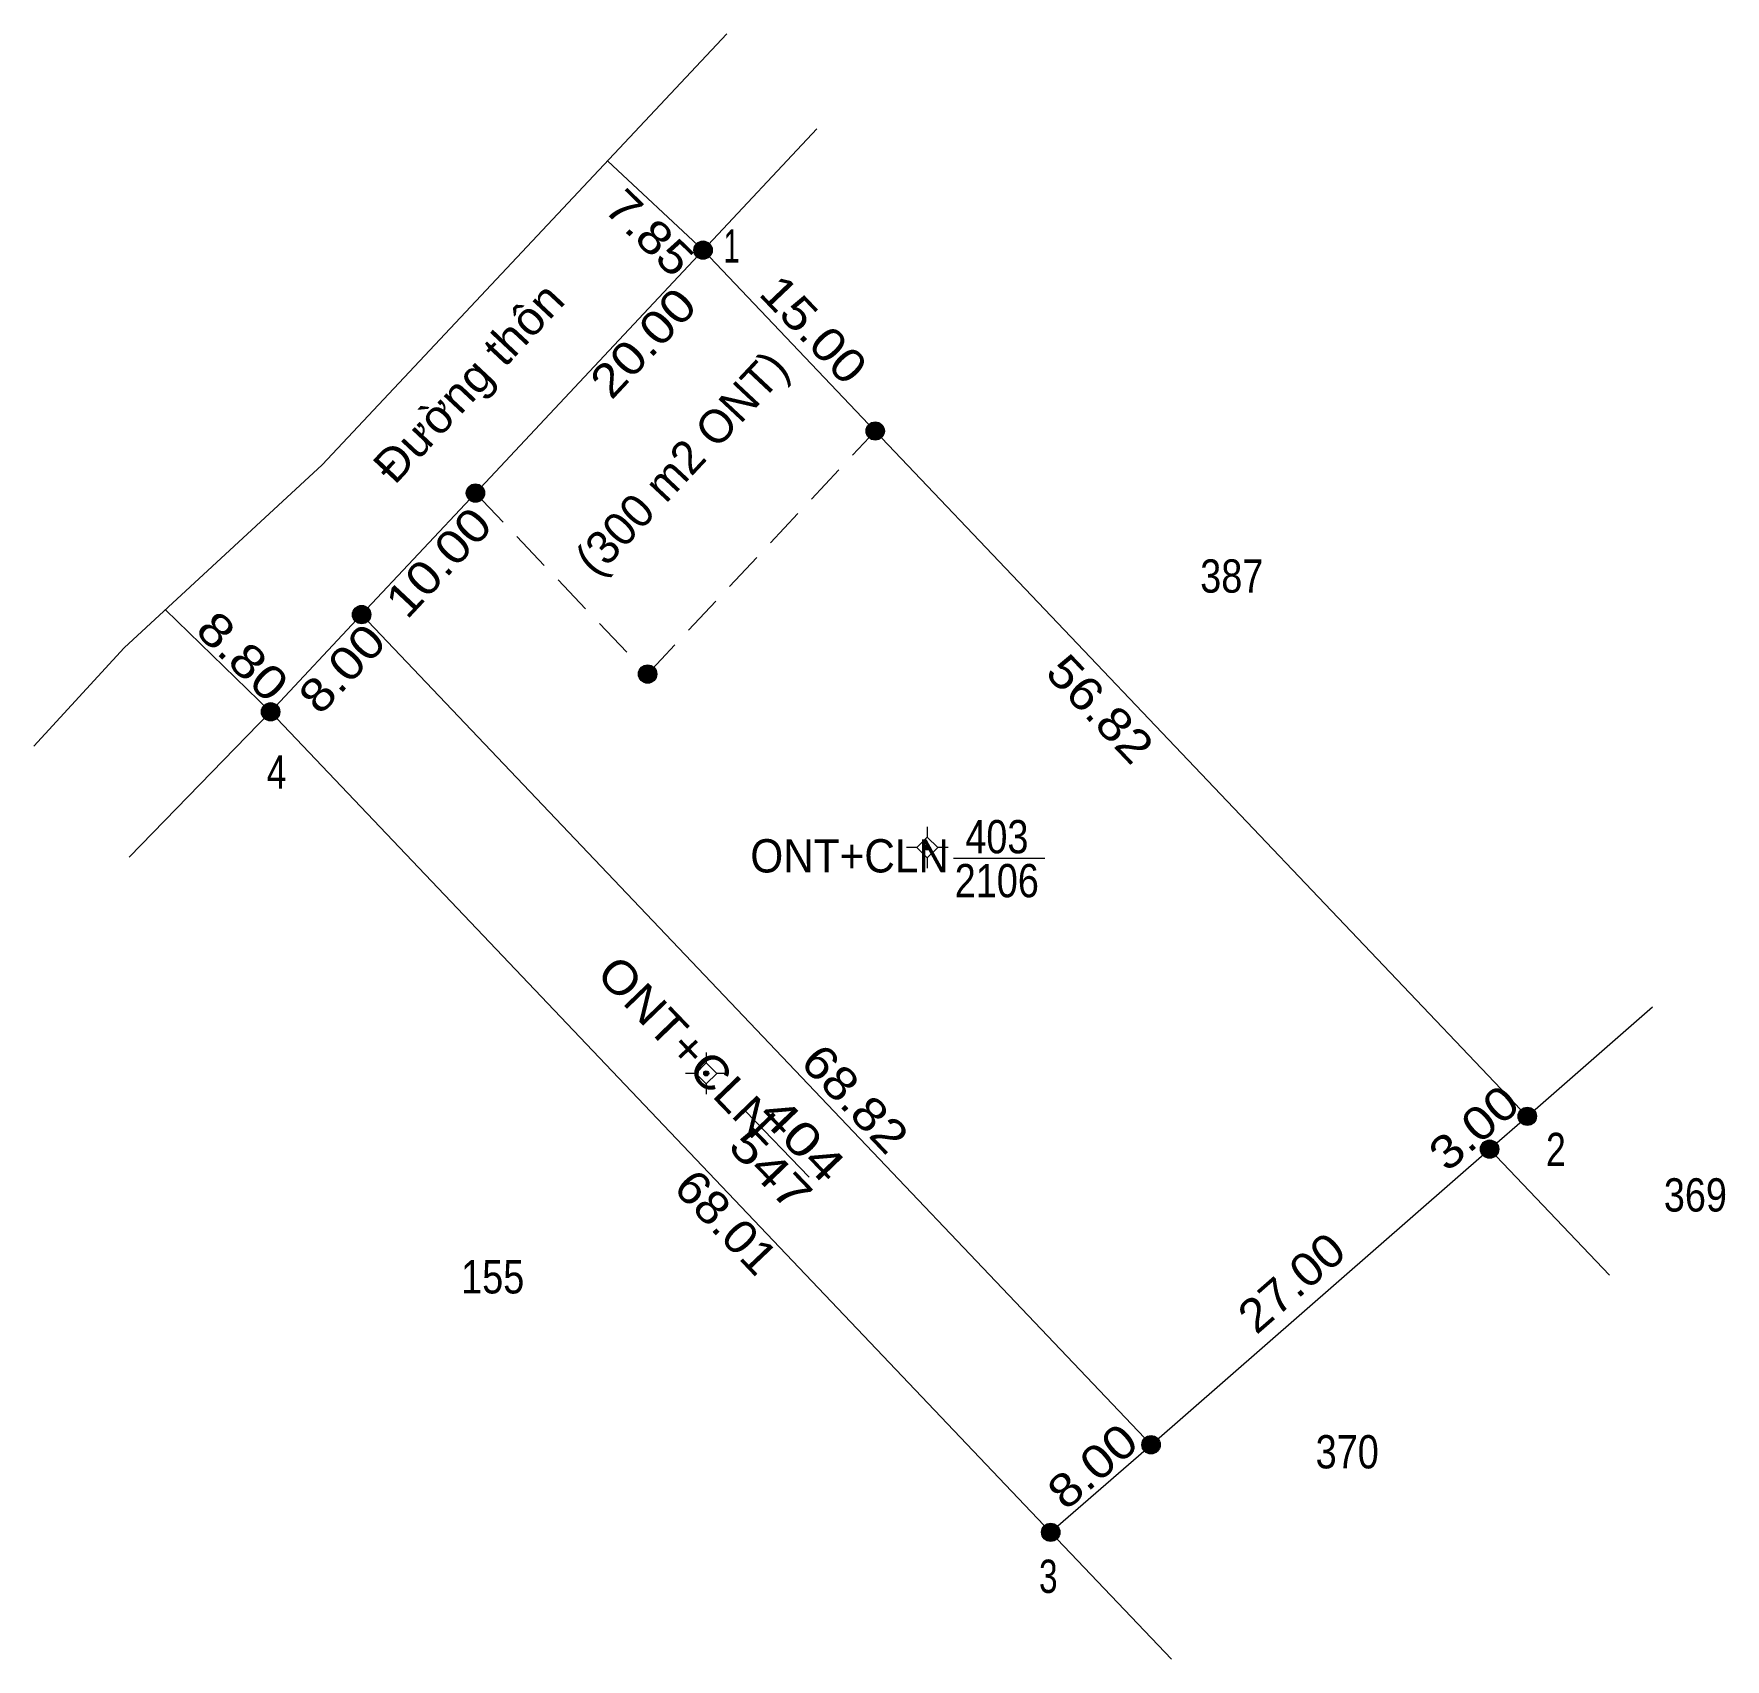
# Model space of a CAD drawing. Header units: metres. Extents: x 548737 to 549239, y 1842307 to 1842904.
# Drawn here: x 548736.8 to 548838.4, y 1842306.9 to 1842404.5 of the extents above; entities that cross this region are included whole.
import ezdxf
from ezdxf.enums import TextEntityAlignment as Align

# ---------------------------------------------------------------- set-up
doc = ezdxf.new("R2010")
doc.units = ezdxf.units.M
doc.header["$LTSCALE"] = 0.8
doc.linetypes.add('MEDIUM_DASHED', pattern=[4.5, 3, -1.5])
for name, color, linetype, lineweight in [('1', 7, 'Continuous', 13), ('10', 7, 'Continuous', 13), ('53', 7, 'Continuous', 13), ('9', 7, 'Continuous', 13)]:
    doc.layers.add(name, color=color, linetype=linetype, lineweight=lineweight)

msp = doc.modelspace()

# ---------------------------------------------------------------- texts
at = {"layer": '1'}
for s, width, p in [('7.85', 1.15, (548773.1382, 1842391.8468)), ('8.80', 1.2, (548748.6982, 1842366.3976))]:
    msp.add_text(s, height=2, rotation=315.829, dxfattribs=dict(at, width=width)).set_placement(p, align=Align.CENTER)
at = {"layer": '9'}
for s, width, p in [('1', 0.65, (548778.765, 1842390.76)), ('387', 0.85, (548808.81, 1842370.94)), ('4', 0.8, (548751.435, 1842359.17)), ('403', 0.85, (548794.7, 1842355.28)), ('2106', 0.85, (548794.695, 1842352.64)), ('2', 0.8, (548828.28, 1842336.49)), ('369', 0.85, (548836.66, 1842333.76)), ('370', 0.85, (548815.745, 1842318.33)), ('3', 0.75, (548797.79, 1842310.85))]:
    msp.add_text(s, height=2, dxfattribs=dict(at, width=width)).set_placement(p, align=Align.CENTER)
for s, rotation, width, p in [('Đường thôn', 46.873, 1.05, (548763.6961, 1842382.8764)), ('15.00', 313.576, 1.15, (548782.9753, 1842386.0693)), ('20.00', 46.873, 1.15, (548774.1787, 1842385.2664)), ('10.00', 46.873, 1.15, (548761.8887, 1842372.0764)), ('8.00', 46.873, 1.15, (548756.0944, 1842365.7014)), ('56.82', 313.576, 1.15, (548800.1753, 1842363.2693)), ('68.82', 313.552, 1.15, (548785.4534, 1842339.849)), ('3.00', 41.12, 1.15, (548824.0124, 1842338.0435)), ('404', 313.929, 1.3, (548782.3048, 1842337.4088)), ('547', 313.929, 1.25, (548780.3959, 1842335.5888)), ('68.01', 313.552, 1.1, (548777.7221, 1842332.434)), ('27.00', 41.12, 1.1, (548813.0574, 1842328.7356)), ('8.00', 41.12, 1.15, (548801.1024, 1842317.7135))]:
    msp.add_text(s, height=2, rotation=rotation, dxfattribs=dict(at, width=width)).set_placement(p, align=Align.CENTER)
msp.add_text('(300 m2 ONT)', height=2, rotation=46.873, dxfattribs=at).set_placement((548776.4905, 1842378.0414), align=Align.CENTER)
for s, width, p in [('ONT+CLN', 0.95, (548791.82, 1842354.13)), ('155', 0.85, (548766.31, 1842328.84))]:
    msp.add_text(s, height=2, dxfattribs=dict(at, width=width)).set_placement(p, align=Align.RIGHT)
at = {"layer": '9', "width": 1.1}
msp.add_text('ONT+CLN', height=2, rotation=313.929, dxfattribs=at).set_placement((548780.1379, 1842337.9875), align=Align.RIGHT)

# ---------------------------------------------------------------- hatches: boundary and pattern name
at = {"layer": '53'}
for points in [[(548790.6698, 1842355.63, 1), (548790.3697, 1842355.63, 1)], [(548777.3898, 1842342.06, 1), (548777.0898, 1842342.06, 1)]]:
    msp.add_hatch(color=256, dxfattribs=at).paths.add_polyline_path(points)
at = {"layer": '9'}
for points in [[(548777.6022, 1842391.5142, 1), (548776.5018, 1842391.5142, 1)], [(548787.9402, 1842380.65, 1), (548786.8398, 1842380.65, 1)], [(548763.9302, 1842376.92, 1), (548762.8298, 1842376.92, 1)], [(548757.0902, 1842369.62, 1), (548755.9898, 1842369.62, 1)], [(548774.2702, 1842366.05, 1), (548773.1698, 1842366.05, 1)], [(548751.6246, 1842363.7804, 1), (548750.5242, 1842363.7804, 1)], [(548827.1114, 1842339.4805, 1), (548826.011, 1842339.4805, 1)], [(548824.8502, 1842337.51, 1), (548823.7498, 1842337.51, 1)], [(548804.5102, 1842319.75, 1), (548803.4098, 1842319.75, 1)], [(548798.4846, 1842314.4904, 1), (548797.3842, 1842314.4904, 1)]]:
    msp.add_hatch(color=256, dxfattribs=at).paths.add_polyline_path(points)

# ---------------------------------------------------------------- linework, layer by layer
at = {"layer": '1'}
for p, q in [((548771.32, 1842396.88), (548777.05, 1842391.51)), ((548744.76, 1842369.91), (548751.07, 1842363.78))]:
    msp.add_line(p, q, dxfattribs=at)
at = {"layer": '1', "linetype": 'MEDIUM_DASHED'}
msp.add_lwpolyline([(548763.38, 1842376.92), (548773.72, 1842366.05), (548787.39, 1842380.65)], dxfattribs=at)
at = {"layer": '10'}
for p, q in [((548756.54, 1842369.62), (548803.96, 1842319.75)), ((548751.07, 1842363.78), (548797.93, 1842314.49))]:
    msp.add_line(p, q, dxfattribs=at)
for points in [[(548751.07, 1842363.78), (548756.54, 1842369.62), (548763.38, 1842376.92), (548777.05, 1842391.51), (548787.39, 1842380.65), (548826.56, 1842339.48)], [(548797.93, 1842314.49), (548803.96, 1842319.75), (548824.3, 1842337.51), (548826.56, 1842339.48)]]:
    msp.add_lwpolyline(points, dxfattribs=at)
at = {"layer": '53'}
for p, q in [((548790.52, 1842356.88), (548790.52, 1842356.25)), ((548789.89, 1842355.63), (548789.27, 1842355.63)), ((548790.52, 1842355.01), (548790.52, 1842354.38)), ((548791.77, 1842355.63), (548791.15, 1842355.63)), ((548777.24, 1842343.31), (548777.24, 1842342.69)), ((548776.61, 1842342.06), (548775.99, 1842342.06)), ((548777.24, 1842341.43), (548777.24, 1842340.81)), ((548778.49, 1842342.06), (548777.87, 1842342.06))]:
    msp.add_line(p, q, dxfattribs=at)
for points in [[(548790.52, 1842356.25), (548789.89, 1842355.63), (548790.52, 1842355.01), (548791.15, 1842355.63)], [(548777.24, 1842342.69), (548776.61, 1842342.06), (548777.24, 1842341.43), (548777.87, 1842342.06)]]:
    msp.add_lwpolyline(points, close=True, dxfattribs=at)
for centre in [(548790.5197, 1842355.63), (548777.2398, 1842342.06)]:
    msp.add_circle(centre, 0.15, dxfattribs=at)
at = {"layer": '9'}
for p, q in [((548777.05, 1842391.51), (548783.89, 1842398.81)), ((548777.05, 1842391.51), (548783.89, 1842398.81)), ((548736.85, 1842361.71), (548742.28, 1842367.62)), ((548742.58, 1842355.04), (548751.07, 1842363.78)), ((548792.09, 1842354.99), (548797.59, 1842354.99)), ((548826.56, 1842339.48), (548834.09, 1842346.06)), ((548826.56, 1842339.48), (548834.09, 1842346.06)), ((548779.6, 1842339.79), (548783.42, 1842335.82)), ((548824.3, 1842337.51), (548831.51, 1842329.93)), ((548797.93, 1842314.49), (548805.18, 1842306.87))]:
    msp.add_line(p, q, dxfattribs=at)
msp.add_lwpolyline([(548742.28, 1842367.62), (548754.18, 1842378.61), (548778.48, 1842404.51)], dxfattribs=at)
for centre in [(548777.052, 1842391.5142), (548787.39, 1842380.65), (548763.38, 1842376.92), (548756.54, 1842369.62), (548773.72, 1842366.05), (548751.0744, 1842363.7804), (548826.5612, 1842339.4805), (548824.3, 1842337.51), (548803.96, 1842319.75), (548797.9344, 1842314.4904)]:
    msp.add_circle(centre, 0.5502, dxfattribs=at)

msp.set_redraw_order([(e.dxf.handle, doc.entitydb.next_handle()) for e in msp.query("TEXT MTEXT ATTDEF DIMENSION ARC_DIMENSION")])  # texts and dimensions are drawn at this point

doc.saveas('drawing.dxf')
